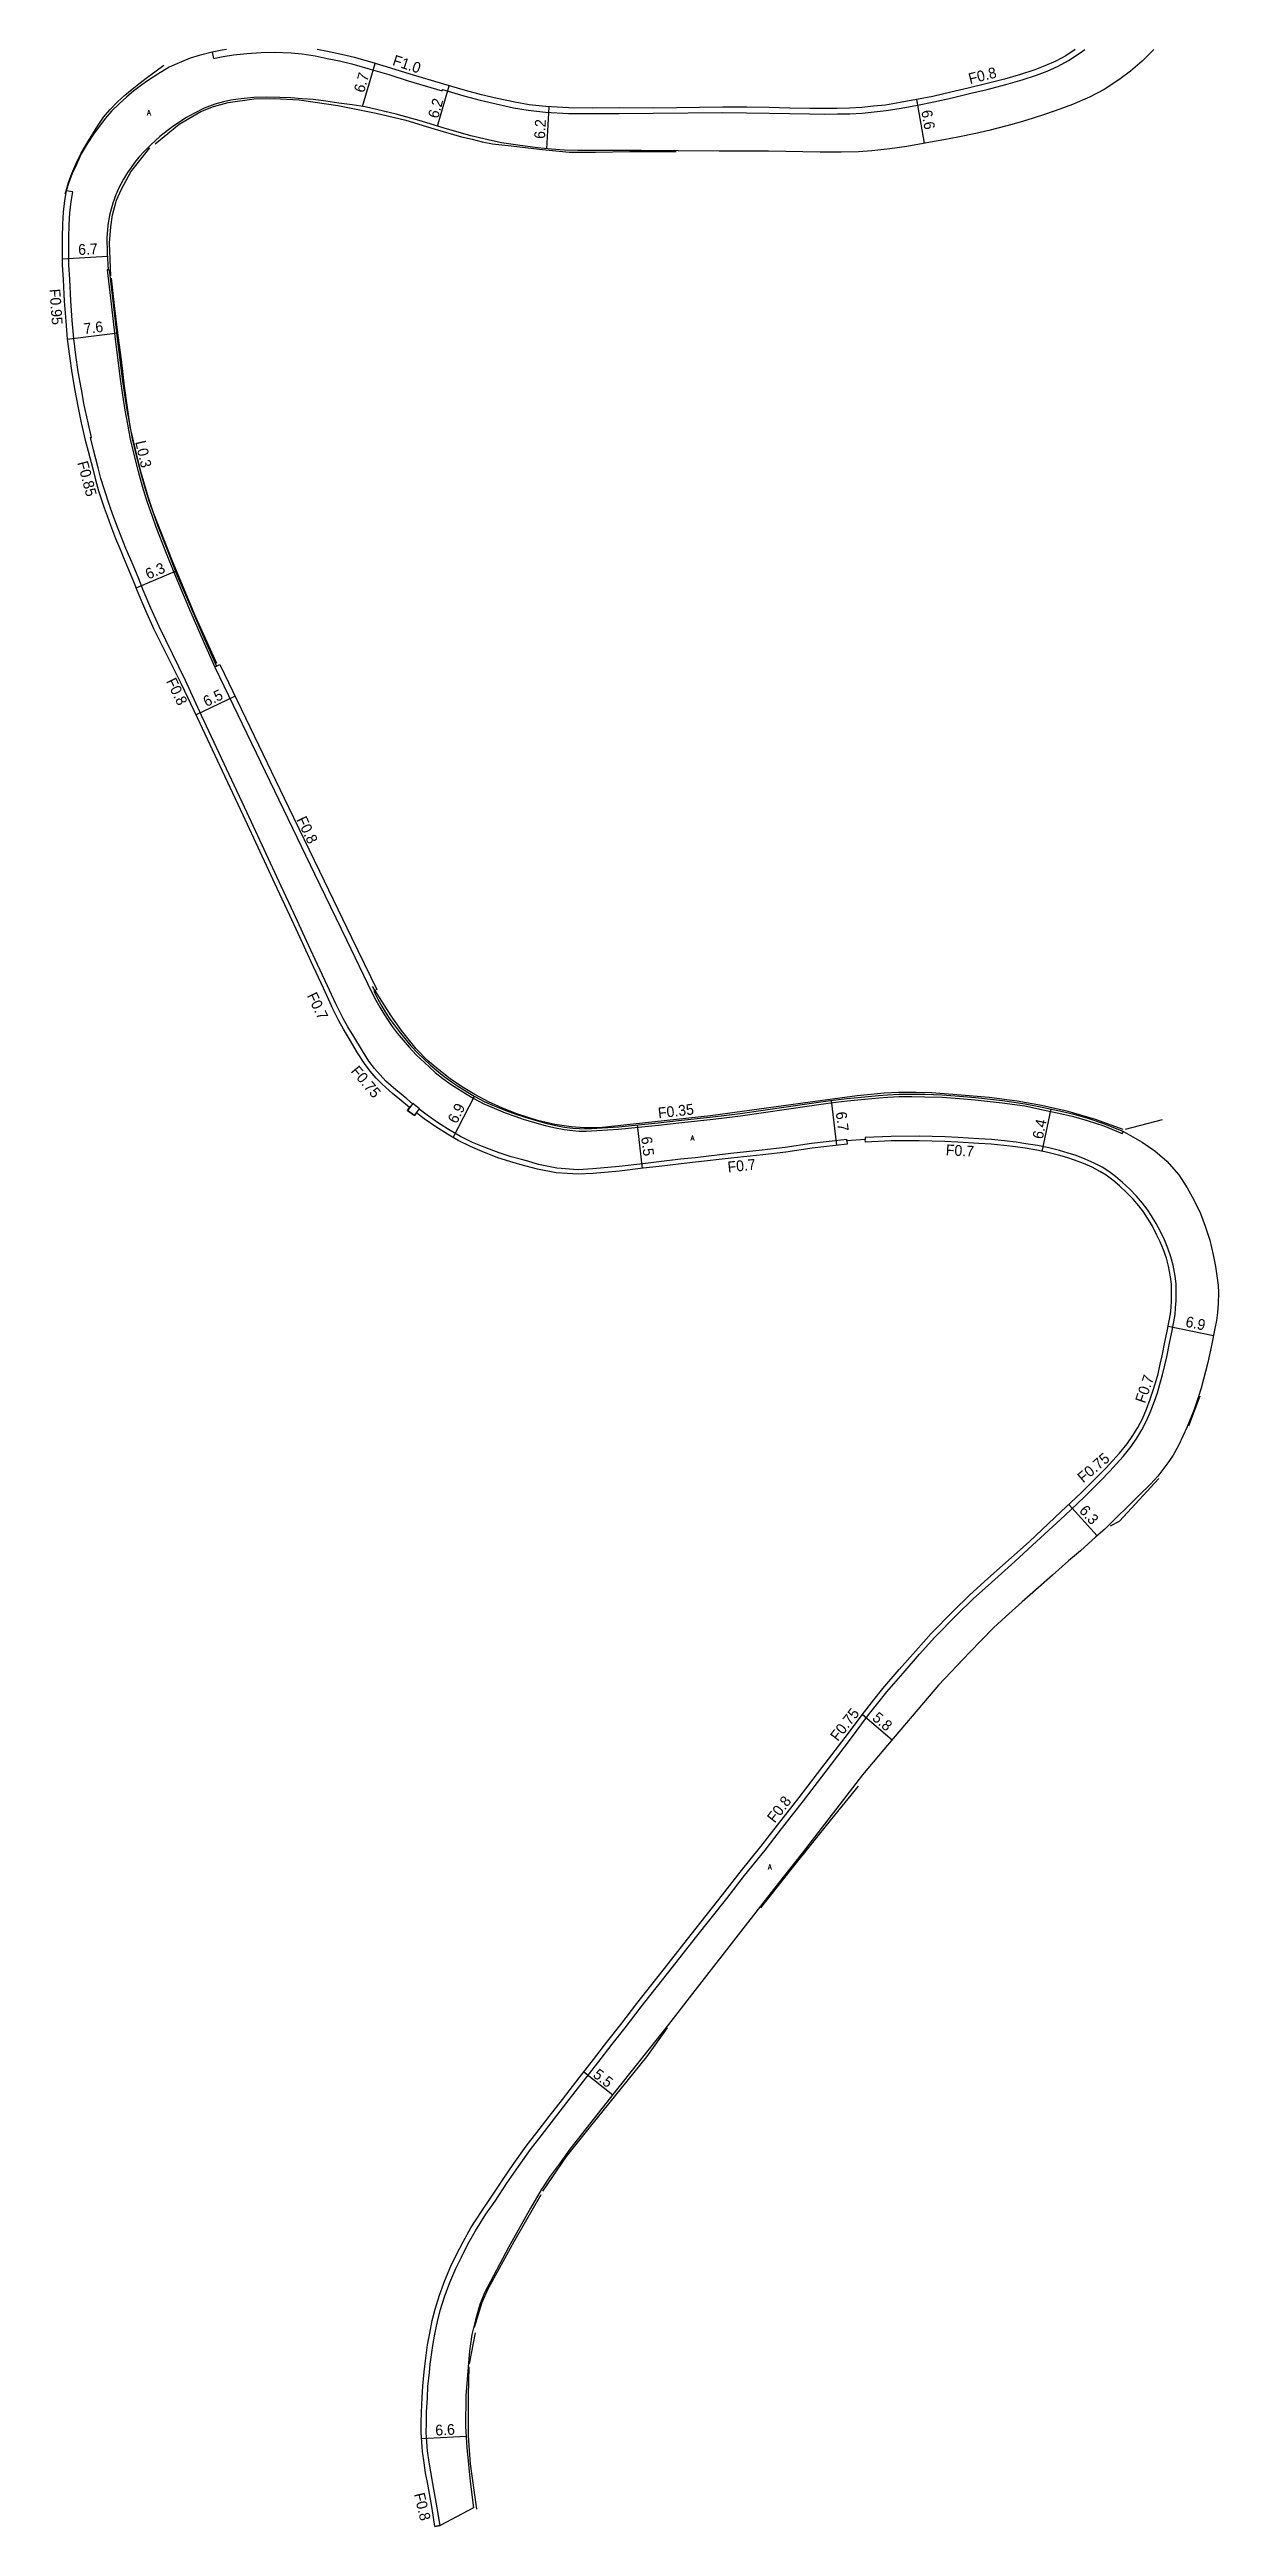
# Model space of a CAD drawing. Header units: metres. Extents: x -29069 to -12000, y -243240 to -120000.
# Drawn here: x -14012.8 to -13839.2, y -122167.8 to -121800 of the extents above; entities that cross this region are included whole.
import ezdxf

# ---------------------------------------------------------------- set-up
doc = ezdxf.new("R2010")
doc.units = ezdxf.units.M
doc.header["$LTSCALE"] = 2.5
for name, color, linetype in [('側溝・桝', 7, 'Continuous'), ('幅員', 7, 'Continuous'), ('歩道・分離帯・安全施設', 7, 'Continuous'), ('舗装', 7, 'Continuous'), ('道路', 7, 'Continuous')]:
    doc.layers.add(name, color=color, linetype=linetype)
doc.styles.get("Standard").update_dxf_attribs({"font": ''})
doc.styles.add('YOKO_DECO', font='txt.shx', dxfattribs={"bigfont": 'extfont.shx'})
doc.styles.get('Standard').set_extended_font_data('@MS PGothic')

msp = doc.modelspace()

# ---------------------------------------------------------------- texts
at = {"layer": '側溝・桝'}
for s, rotation, p in [('F1.0', 342, (-13961.99, -121802.28)), ('F0.8', 14, (-13876.12, -121805.14)), ('F0.95', 274, (-14012.83, -121835.59)), ('L0.3', 283, (-14000.1, -121858.26)), ('F0.85', 285, (-14008.7, -121861.34)), ('F0.8', 296, (-13995.54, -121893.79)), ('F0.8', 296, (-13976.18, -121914.34)), ('F0.7', 296, (-13974.64, -121940.48)), ('F0.75', 310.1177, (-13968.16, -121951.74)), ('F0.35', 6.5303, (-13922.37, -121958.71)), ('F0.7', 356.6865, (-13879.75, -121964.16)), ('F0.7', 6, (-13912.04, -121966.73)), ('F0.7', 70.9646, (-13850.13, -122001.11)), ('F0.75', 40.3224, (-13859.31, -122012.91)), ('F0.75', 52, (-13895.75, -122051.3)), ('F0.8', 52, (-13905.13, -122063.42)), ('F0.8', 283.4382, (-13958.71, -122162.98))]:
    msp.add_text(s, height=1.6, rotation=rotation, dxfattribs=at).set_placement(p)
at = {"layer": '幅員'}
for s, rotation, p in [('6.7', 74, (-13966.12, -121806.51)), ('6.2', 74, (-13955.12, -121810.33)), ('6.2', 87, (-13939.25, -121813.3)), ('6.6', 280, (-13883.37, -121809.12)), ('6.7', 3, (-14008.52, -121830.52)), ('7.6', 7, (-14007.65, -121842.26)), ('6.3', 23, (-13998.16, -121878.71)), ('6.5', 26, (-13989.51, -121897.64)), ('6.9', 63, (-13952.35, -121959.6)), ('6.7', 277, (-13896.06, -121957.81)), ('6.4', 78, (-13865.32, -121961.87)), ('6.5', 277, (-13924.96, -121961.5)), ('6.9', 348, (-13844.21, -121989.61)), ('6.3', 312, (-13860.01, -122017.02)), ('5.8', 320, (-13890.75, -122047.93)), ('5.5', 322, (-13932.23, -122100.94)), ('6.6', 3, (-13955.49, -122154.3))]:
    msp.add_text(s, height=1.6, rotation=rotation, dxfattribs=at).set_placement(p)
at = {"layer": '舗装', "style": 'YOKO_DECO'}
for p in [(-13998.34, -121809.77, 62.58), (-13917.63, -121962.01, 74.22), (-13906.14, -122070.21, 84.23)]:
    msp.add_text('A', height=0.75, dxfattribs=at).set_placement(p)

# ---------------------------------------------------------------- linework, layer by layer
at = {"layer": '側溝・桝'}
for points in [[(-13988.66, -121800.41), (-13988.47, -121801.34), (-13987.03, -121801.03), (-13985.5, -121800.79), (-13983.52, -121800.58), (-13981.38, -121800.45), (-13979.44, -121800.38), (-13976.91, -121800.49), (-13975.28, -121800.66), (-13973.38, -121800.93), (-13971.6, -121801.31), (-13969.73, -121801.7), (-13967.91, -121802.14), (-13965.2, -121802.9), (-13962.41, -121803.72), (-13959.57, -121804.64), (-13954.53, -121806.11), (-13954.48, -121805.95), (-13951.27, -121806.88), (-13948.87, -121807.51), (-13946.51, -121808.07), (-13943.89, -121808.65), (-13941.72, -121809.02), (-13939.16, -121809.31), (-13935.77, -121809.49), (-13932.16, -121809.51), (-13928.22, -121809.48), (-13923.17, -121809.46), (-13912.82, -121809.37), (-13909.29, -121809.39), (-13905.94, -121809.43), (-13902.9, -121809.51), (-13899.93, -121809.55), (-13897.79, -121809.58), (-13895.82, -121809.57), (-13893.98, -121809.54), (-13892.13, -121809.43), (-13890.36, -121809.25), (-13888.57, -121809.06), (-13886.35, -121808.69), (-13883.93, -121808.25), (-13881.49, -121807.76), (-13878.79, -121807.15), (-13876.2, -121806.54), (-13873.55, -121805.91), (-13870.79, -121805.19), (-13868.35, -121804.49), (-13866.23, -121803.79), (-13864.68, -121803.2), (-13863.01, -121802.45), (-13861.47, -121801.62), (-13859.74, -121800.5), (-13859.06, -121800)], [(-13958.9, -121956.52), (-13959.76, -121955.81), (-13960.62, -121955.1), (-13961.4, -121954.45), (-13962.85, -121953.17), (-13963.73, -121952.26), (-13964.58, -121951.29), (-13965.38, -121950.21), (-13966.36, -121948.69), (-13967.64, -121946.57), (-13968.5, -121945.11), (-13969.21, -121943.85), (-13970.29, -121941.7), (-13971.56, -121939.03), (-13973.39, -121935.11), (-13974.66, -121932.32), (-13976.54, -121928.25), (-13978.42, -121924.22), (-13983.48, -121913.36), (-13986.15, -121907.64), (-13990.24, -121898.88), (-13992.6, -121893.69), (-13996.53, -121885.67), (-13997.75, -121882.95), (-13998.89, -121880.28), (-13999.57, -121878.6), (-14000.42, -121876.54), (-14001.09, -121875), (-14001.47, -121874.09), (-14002.2, -121872.29), (-14002.99, -121870.29), (-14003.45, -121868.94), (-14003.86, -121867.81), (-14004.72, -121865.24), (-14005.18, -121863.7), (-14005.6, -121862.11), (-14006.29, -121859.45), (-14006.75, -121857.63), (-14006.6, -121857.6), (-14007.15, -121855.2), (-14007.66, -121852.78), (-14008.09, -121850.47), (-14008.55, -121847.87), (-14008.89, -121845.38), (-14009.2, -121842.89), (-14009.43, -121840.23), (-14009.64, -121837.31), (-14009.82, -121834.14), (-14009.94, -121831.95), (-14009.97, -121830.1), (-14009.97, -121827.94), (-14009.92, -121825.97), (-14009.82, -121824.25), (-14009.6, -121822.56), (-14009.38, -121821.14), (-14010.35, -121820.99)], [(-14004.11, -121832.69), (-14004.25, -121832.7), (-14003.68, -121837.77), (-14003.12, -121842.54), (-14002.32, -121848.94), (-14001.97, -121851.32), (-14001.63, -121853.55), (-14001.25, -121855.63), (-14000.82, -121857.84), (-14000.39, -121859.75), (-13999.66, -121862.67), (-13999.22, -121864.27), (-13998.9, -121865.31), (-13998.36, -121867.04), (-13997.58, -121869.31), (-13997.01, -121870.87), (-13995.61, -121874.51), (-13994.28, -121877.85), (-13992.16, -121882.82), (-13990.02, -121887.79), (-13988.27, -121891.69)], [(-13988.03, -121891.57), (-13988.27, -121891.69), (-13978.07, -121912.83), (-13973.46, -121922.37), (-13968.73, -121932.2), (-13964.96, -121940), (-13964.36, -121941.17), (-13963.76, -121942.21), (-13963.19, -121943.17), (-13962.54, -121944.17), (-13961.92, -121945.04), (-13961.17, -121946.03), (-13960.32, -121947.08), (-13959.4, -121948.14), (-13958.35, -121949.28), (-13956.45, -121951.05), (-13955.53, -121951.87), (-13954.41, -121952.76), (-13953.15, -121953.67), (-13952.39, -121954.17), (-13951.46, -121954.75), (-13949.91, -121955.72), (-13948.32, -121956.54), (-13947.15, -121957.05), (-13945.16, -121957.86), (-13943.71, -121958.4), (-13942.46, -121958.8), (-13940.79, -121959.31), (-13939.2, -121959.76), (-13937.94, -121960.06), (-13936.38, -121960.34), (-13935.12, -121960.51), (-13934.15, -121960.58), (-13933.11, -121960.59), (-13928.3, -121960.3), (-13922.38, -121959.7), (-13918.91, -121959.31), (-13914.28, -121958.83), (-13910.21, -121958.33), (-13899.95, -121956.83), (-13897.55, -121956.5), (-13896.03, -121956.31), (-13894.35, -121956.08), (-13892.77, -121955.93), (-13889.66, -121955.66), (-13888.33, -121955.55), (-13886.63, -121955.47), (-13884.77, -121955.44), (-13882.82, -121955.48), (-13880.27, -121955.56), (-13877.7, -121955.76), (-13875.35, -121955.96), (-13871.36, -121956.39), (-13867.99, -121956.86), (-13865.49, -121957.37), (-13862.47, -121958.01), (-13860.77, -121958.42), (-13858.73, -121959.02), (-13856.27, -121959.83), (-13853.5, -121960.97), (-13853.35, -121960.65)], [(-13894.41, -121962.04), (-13894.43, -121961.83), (-13899.64, -121962.43), (-13903.56, -121963.02), (-13906.97, -121963.43), (-13911.64, -121963.93), (-13916.94, -121964.55), (-13919.11, -121964.78), (-13922.34, -121965.17), (-13924.73, -121965.43), (-13928.23, -121965.83), (-13932.14, -121966.22), (-13934.31, -121966.32), (-13937.49, -121966.1), (-13940.19, -121965.56), (-13941.81, -121965.08), (-13942.75, -121964.82), (-13944.26, -121964.39), (-13946.02, -121963.82), (-13948.28, -121963), (-13950.02, -121962.27), (-13951.79, -121961.37), (-13953.34, -121960.48), (-13955.07, -121959.39), (-13956.75, -121958.21), (-13957.9, -121957.34)], [(-13955.58, -122167.78), (-13954.82, -122167.66), (-13955.25, -122165), (-13955.91, -122161.38), (-13956.2, -122159.68), (-13956.43, -122158.24), (-13956.67, -122156.55), (-13956.78, -122155.22), (-13956.86, -122153.84), (-13956.84, -122152.42), (-13956.82, -122150.82), (-13956.71, -122148.68), (-13956.62, -122146.99), (-13956.41, -122144.91), (-13956.27, -122143.68), (-13955.89, -122140.93), (-13955.58, -122139.22), (-13955.2, -122137.37), (-13954.79, -122135.71), (-13954.17, -122133.69), (-13953.38, -122131.55), (-13952.49, -122129.48), (-13951.66, -122127.77), (-13950.69, -122125.88), (-13949.55, -122123.86), (-13948, -122121.43), (-13946.66, -122119.48), (-13944.88, -122116.8), (-13943.19, -122114.35), (-13941.38, -122111.82), (-13939.81, -122109.8), (-13937.97, -122107.42), (-13936, -122104.85), (-13933.5, -122101.67), (-13931.37, -122098.92), (-13929.25, -122096.17), (-13927.32, -122093.73), (-13924.94, -122090.64), (-13920.29, -122084.75), (-13916.87, -122080.4), (-13912.24, -122074.52), (-13909.6, -122071.11), (-13906.55, -122067.35), (-13904.09, -122064.17), (-13900.85, -122060.04), (-13897.49, -122055.63), (-13894.03, -122051.08), (-13891.2, -122047.29), (-13889.8, -122045.54), (-13888.47, -122043.86), (-13886.05, -122041.06), (-13883.61, -122038.26), (-13881.32, -122035.72), (-13878.09, -122032.42), (-13875.63, -122030.03), (-13872.93, -122027.61), (-13869.47, -122024.5), (-13866.86, -122022.07), (-13862.04, -122017.65), (-13859.12, -122014.91), (-13856.73, -122012.53), (-13855.35, -122011.11), (-13853.4, -122008.93), (-13852.2, -122007.41), (-13851.35, -122006.17), (-13850.58, -122004.95), (-13849.89, -122003.59), (-13849.27, -122002.13), (-13848.71, -122000.67), (-13848.3, -121999.46), (-13847.91, -121998.17), (-13847.53, -121996.79), (-13847.19, -121995.35), (-13846.91, -121994.12), (-13846.5, -121992.08), (-13846.16, -121990.44), (-13845.86, -121988.91), (-13845.67, -121987.84), (-13845.59, -121986.83), (-13845.52, -121985.81), (-13845.49, -121984.62), (-13845.52, -121983.27), (-13845.66, -121982.14), (-13845.95, -121980.48), (-13846.28, -121979.25), (-13846.73, -121977.96), (-13847.26, -121976.74), (-13847.79, -121975.62), (-13848.49, -121974.29), (-13849.17, -121973.16), (-13849.82, -121972.19), (-13850.52, -121971.28), (-13851.4, -121970.25), (-13852.38, -121969.22), (-13853.48, -121968.2), (-13854.5, -121967.34), (-13855.52, -121966.58), (-13856.47, -121965.97), (-13857.66, -121965.35), (-13859.02, -121964.74), (-13860.35, -121964.24), (-13861.53, -121963.85), (-13862.81, -121963.49), (-13864.4, -121963.1), (-13866.1, -121962.75), (-13867.83, -121962.47), (-13869.27, -121962.23), (-13871.01, -121962.03), (-13872.91, -121961.84), (-13874.79, -121961.73), (-13877.89, -121961.56), (-13879.81, -121961.45), (-13883.65, -121961.36), (-13887.85, -121961.37), (-13891.7, -121961.54), (-13891.67, -121961.82)]]:
    msp.add_lwpolyline(points, dxfattribs=at)
msp.add_lwpolyline([(-13958.63, -121958.3), (-13957.85, -121957.27), (-13958.87, -121956.49), (-13959.66, -121957.52)], close=True, dxfattribs=at)
at = {"layer": '幅員'}
for points in [[(-13966.33, -121808.45), (-13964.46, -121802.07)], [(-13955.2, -121811.37), (-13953.47, -121805.38)], [(-13884.09, -121807.44), (-13882.92, -121813.91)], [(-13938.96, -121814.73), (-13938.61, -121808.51)], [(-14010.93, -121831.06), (-14004.21, -121830.7)], [(-14010.18, -121842.99), (-14002.67, -121842.06)], [(-13999.96, -121879.93), (-13994.12, -121877.44)], [(-13991.1, -121898.79), (-13985.28, -121895.99)], [(-13952.87, -121961.54), (-13949.73, -121955.43)], [(-13896.74, -121956.05), (-13895.96, -121962.7)], [(-13865.41, -121963.6), (-13864.08, -121957.31)], [(-13925.54, -121959.67), (-13924.8, -121966.13)], [(-13846.69, -121989.56), (-13839.95, -121990.94)], [(-13861.43, -122016.02), (-13857.24, -122020.67)], [(-13892.11, -122047.22), (-13887.69, -122050.98)], [(-13933.46, -122100.29), (-13929.17, -122103.67)], [(-13957.57, -122154.74), (-13950.94, -122154.36)]]:
    msp.add_lwpolyline(points, dxfattribs=at)
at = {"layer": '歩道・分離帯・安全施設'}
for points in [[(-14010.47, -121821.39), (-14010.36, -121820.99), (-14009.98, -121819.75), (-14009.5, -121818.42), (-14008.91, -121817.02), (-14008.17, -121815.48), (-14007.3, -121813.97), (-14006.41, -121812.51), (-14005.61, -121811.24), (-14004.79, -121810.05), (-14003.87, -121808.96), (-14002.74, -121807.75), (-14001.63, -121806.76), (-14000.54, -121805.86), (-13999.3, -121804.87), (-13998.26, -121804.08), (-13996.97, -121803.14), (-13995.86, -121802.33)], [(-13997.13, -121814.01), (-13995.8, -121812.89), (-13993.56, -121811.09), (-13990.33, -121809.18), (-13988.45, -121808.47), (-13986.29, -121807.86), (-13982.44, -121807.34), (-13979.44, -121807.28), (-13975.72, -121807.49), (-13973.39, -121807.8), (-13970, -121808.31), (-13964.3, -121809.43), (-13959.89, -121810.49), (-13955.53, -121811.8), (-13951.64, -121812.94), (-13950.03, -121813.31), (-13948.57, -121813.7), (-13947.01, -121814.02), (-13944.26, -121814.31), (-13939.59, -121814.85), (-13935.67, -121815.22), (-13931.76, -121815.24), (-13926.63, -121815.15), (-13919.78, -121815.14)], [(-14003.69, -121833.62), (-14003.9, -121828.76), (-14003.7, -121826.31), (-14003.45, -121824.54), (-14002.85, -121822.35), (-14002.14, -121820.71), (-14000.74, -121818.18), (-13997.9, -121814.6)], [(-14000.77, -121856.3), (-14001.7, -121849.97), (-14002.12, -121846.07), (-14002.62, -121842.44), (-14003.17, -121838.02), (-14003.59, -121833.95)], [(-13987.99, -121891.15), (-13991.08, -121884.29), (-13994.57, -121875.99), (-13997.37, -121868.78), (-13998.12, -121866.56), (-13999.17, -121862.98), (-13999.86, -121860.25), (-14000.63, -121856.79)], [(-13853.37, -121960.34), (-13857.47, -121958.88), (-13861.56, -121957.68), (-13865.48, -121956.79), (-13869.12, -121956.14), (-13873.29, -121955.59), (-13877.41, -121955.24), (-13881.83, -121954.9), (-13884.14, -121954.84), (-13886.73, -121954.84), (-13888.87, -121954.97), (-13892.88, -121955.37), (-13900.21, -121956.34), (-13914.64, -121958.34), (-13931.2, -121960.1), (-13933.37, -121960.13), (-13935.34, -121959.98), (-13937.79, -121959.6), (-13940.36, -121959), (-13943.4, -121958.03), (-13945.56, -121957.19), (-13947.61, -121956.26), (-13949.65, -121955.17), (-13951.64, -121953.99), (-13953.3, -121952.82), (-13955.02, -121951.5), (-13956.67, -121950.09), (-13958.37, -121948.39), (-13960.56, -121945.65), (-13962.08, -121943.48), (-13964.84, -121939.11)], [(-13847.59, -121958.91), (-13853.07, -121960.36)], [(-13843.61, -122004.34), (-13841.93, -121999.9)], [(-13855.27, -122019.19), (-13853.9, -122018.5), (-13848.1, -122012.16)], [(-13907.16, -122075.92), (-13902.66, -122070.22), (-13896.63, -122062.71), (-13892.7, -122057.85)], [(-13939.58, -122118), (-13936.06, -122112.85), (-13932.47, -122108.4), (-13924.1, -122098.03), (-13921.04, -122093.73)], [(-13949.71, -122138.18), (-13948.57, -122134.49), (-13947.61, -122132.41), (-13943.81, -122125.45), (-13939.81, -122118.49)], [(-13950.44, -122143.62), (-13949.56, -122139.01)], [(-13949.35, -122165.23), (-13950.29, -122158.47), (-13950.59, -122154.37), (-13950.59, -122148.34), (-13950.48, -122144.06)]]:
    msp.add_lwpolyline(points, dxfattribs=at)
at = {"layer": '道路'}
for points in [[(-13986.55, -121800), (-13987.2, -121800.1), (-13988.66, -121800.41), (-13990.57, -121800.89), (-13991.93, -121801.3), (-13993.56, -121801.95), (-13995.07, -121802.64), (-13996.74, -121803.64), (-13998.11, -121804.53), (-13999.09, -121805.22), (-14000.32, -121806.12), (-14001.38, -121807.05), (-14002.44, -121808.01), (-14003.61, -121809.16), (-14004.54, -121810.25), (-14005.41, -121811.36), (-14006.28, -121812.58), (-14007.25, -121814), (-14008.1, -121815.51), (-14008.82, -121817.06), (-14009.46, -121818.43), (-14009.97, -121819.75), (-14010.35, -121820.99), (-14010.57, -121822.42), (-14010.8, -121824.16), (-14010.9, -121825.93), (-14010.95, -121827.93), (-14010.95, -121830.1), (-14010.92, -121831.99), (-14010.8, -121834.19), (-14010.62, -121837.38), (-14010.4, -121840.31), (-14010.18, -121842.99), (-14009.86, -121845.51), (-14009.52, -121848.02), (-14009.05, -121850.64), (-14008.61, -121852.97), (-14008.1, -121855.41), (-14007.51, -121857.98), (-14007.1, -121859.65), (-14006.41, -121862.26), (-14006, -121863.89), (-14005.52, -121865.5), (-14004.68, -121868.06), (-14004.28, -121869.24), (-14003.77, -121870.6), (-14003.01, -121872.59), (-14002.25, -121874.45), (-14001.86, -121875.34), (-14001.22, -121876.85), (-14000.34, -121879), (-13999.68, -121880.61), (-13998.55, -121883.28), (-13997.31, -121886.05), (-13993.31, -121894.06), (-13990.91, -121899.19), (-13986.77, -121907.94), (-13984.1, -121913.65), (-13979.04, -121924.51), (-13977.16, -121928.54), (-13975.29, -121932.61), (-13974.01, -121935.39), (-13972.18, -121939.32), (-13970.95, -121942.03)], [(-13848.84, -121800), (-13850.56, -121801.73), (-13852.27, -121803.19), (-13854.04, -121804.52), (-13856.21, -121805.94), (-13858.39, -121807.05), (-13860.91, -121808.16), (-13862.8, -121808.87), (-13864.9, -121809.59), (-13866.88, -121810.23), (-13868.68, -121810.79), (-13870.64, -121811.34), (-13873.32, -121812.02), (-13875.24, -121812.45), (-13877.91, -121812.99), (-13880.02, -121813.41), (-13881.97, -121813.74), (-13885.5, -121814.38), (-13888.04, -121814.75), (-13890.69, -121815.06), (-13892.67, -121815.17), (-13895.23, -121815.26), (-13898.38, -121815.22), (-13906.05, -121815.1), (-13910.69, -121815.07), (-13913.39, -121815.07), (-13919.46, -121815.05), (-13924.94, -121814.97), (-13930.33, -121814.97), (-13934.35, -121814.98), (-13936.32, -121814.92), (-13938.27, -121814.8), (-13940.36, -121814.6), (-13943.25, -121814.2), (-13945.7, -121813.83), (-13947.7, -121813.4), (-13950.27, -121812.81), (-13954.22, -121811.68), (-13957.59, -121810.64), (-13961.33, -121809.59), (-13965.92, -121808.51), (-13967.86, -121808.22), (-13969.84, -121807.96), (-13971.77, -121807.69), (-13972.86, -121807.51), (-13973.66, -121807.42), (-13975.28, -121807.3), (-13977.04, -121807.17), (-13978.62, -121807.11), (-13980.59, -121807.06), (-13982.5, -121807.11), (-13984.43, -121807.3), (-13985.87, -121807.53), (-13986.99, -121807.76), (-13988.29, -121808.12), (-13989.84, -121808.7), (-13991.41, -121809.49), (-13992.46, -121810.1), (-13993.18, -121810.55), (-13994.71, -121811.6), (-13995.77, -121812.41), (-13996.42, -121812.91), (-13997.79, -121814.15), (-13998.71, -121815.07), (-13999.55, -121815.98), (-14000.15, -121816.7), (-14000.7, -121817.5), (-14001.25, -121818.28), (-14001.82, -121819.25), (-14002.56, -121820.62), (-14002.99, -121821.58), (-14003.43, -121822.8), (-14003.91, -121824.57), (-14004.17, -121826.11), (-14004.33, -121827.98), (-14004.24, -121830.25), (-14004.11, -121832.69), (-14003.94, -121832.67)], [(-13860.49, -121800), (-13861.89, -121800.91), (-13863.38, -121801.71), (-13865, -121802.44), (-13866.5, -121803.01), (-13868.6, -121803.7), (-13871.01, -121804.4), (-13873.75, -121805.11), (-13876.39, -121805.73), (-13878.97, -121806.34), (-13881.66, -121806.95), (-13884.09, -121807.44), (-13886.49, -121807.88), (-13888.68, -121808.24), (-13890.44, -121808.43), (-13892.2, -121808.61), (-13894.01, -121808.72), (-13895.83, -121808.74), (-13897.78, -121808.75), (-13899.92, -121808.73), (-13902.89, -121808.69), (-13905.93, -121808.61), (-13909.28, -121808.56), (-13912.82, -121808.54), (-13923.19, -121808.69), (-13928.23, -121808.65), (-13932.16, -121808.69), (-13935.74, -121808.67), (-13939.09, -121808.48), (-13941.61, -121808.2), (-13943.72, -121807.8), (-13946.32, -121807.27), (-13948.67, -121806.71), (-13951.05, -121806.08), (-13954.25, -121805.15), (-13959.27, -121803.68), (-13962.11, -121802.75), (-13964.92, -121801.94), (-13967.55, -121801.2), (-13969.45, -121800.73), (-13971.54, -121800.31), (-13973.09, -121800)], [(-14003.94, -121832.67), (-14003.37, -121837.74), (-14002.82, -121842.5), (-14002.01, -121848.9), (-14001.66, -121851.28), (-14001.33, -121853.5), (-14000.95, -121855.57), (-14000.52, -121857.78), (-14000.09, -121859.68), (-13999.36, -121862.59), (-13998.92, -121864.18), (-13998.61, -121865.22), (-13998.07, -121866.94), (-13997.29, -121869.21), (-13996.72, -121870.76), (-13995.32, -121874.4), (-13994, -121877.74), (-13991.88, -121882.7), (-13989.74, -121887.67), (-13988.03, -121891.57), (-13987.53, -121891.33), (-13977.32, -121912.47), (-13972.71, -121922.01), (-13967.98, -121931.84), (-13964.2, -121939.57), (-13964.66, -121939.83)], [(-13964.66, -121939.83), (-13964.05, -121941), (-13963.46, -121942.04), (-13962.9, -121942.99), (-13962.26, -121943.97), (-13961.64, -121944.83), (-13960.9, -121945.82), (-13960.06, -121946.86), (-13959.14, -121947.91), (-13958.1, -121949.04), (-13956.22, -121950.8), (-13955.31, -121951.61), (-13954.2, -121952.49), (-13952.96, -121953.38), (-13952.21, -121953.87), (-13951.28, -121954.46), (-13949.74, -121955.42), (-13948.17, -121956.23), (-13947.02, -121956.73), (-13945.03, -121957.54), (-13943.58, -121958.08), (-13942.33, -121958.47), (-13940.7, -121958.97), (-13939.11, -121959.43), (-13937.87, -121959.72), (-13936.33, -121960), (-13935.09, -121960.16), (-13934.13, -121960.23), (-13933.12, -121960.24), (-13928.33, -121959.96), (-13922.42, -121959.35), (-13918.95, -121958.96), (-13914.32, -121958.48), (-13910.26, -121957.99), (-13900, -121956.48), (-13897.59, -121956.15), (-13896.07, -121955.97), (-13894.39, -121955.74), (-13892.8, -121955.58), (-13889.69, -121955.31), (-13888.35, -121955.2), (-13886.64, -121955.13), (-13884.77, -121955.1), (-13882.82, -121955.13), (-13880.25, -121955.21), (-13877.67, -121955.42), (-13875.32, -121955.62), (-13871.31, -121956.05), (-13867.93, -121956.52), (-13865.42, -121957.03), (-13862.39, -121957.67), (-13860.68, -121958.08), (-13858.62, -121958.69), (-13856.15, -121959.51), (-13853.35, -121960.65)], [(-13891.67, -121961.82), (-13894.41, -121962.04), (-13894.35, -121962.51), (-13899.56, -121963.12), (-13903.47, -121963.71), (-13906.89, -121964.11), (-13911.57, -121964.61), (-13916.87, -121965.23), (-13919.03, -121965.47), (-13922.26, -121965.85), (-13924.65, -121966.12), (-13928.15, -121966.52), (-13932.09, -121966.91), (-13934.32, -121967.01), (-13937.58, -121966.78), (-13940.34, -121966.23), (-13942.02, -121965.81), (-13942.96, -121965.54), (-13944.48, -121965.11), (-13946.25, -121964.54), (-13948.55, -121963.64), (-13950.32, -121962.9), (-13952.12, -121961.97), (-13953.7, -121961.07), (-13955.45, -121959.97), (-13957.16, -121958.77), (-13958.32, -121957.89), (-13958.63, -121958.3), (-13959.66, -121957.52), (-13959.35, -121957.11), (-13961.09, -121955.67), (-13961.88, -121955.01), (-13963.44, -121953.63), (-13964.32, -121952.72), (-13965.21, -121951.67), (-13966.04, -121950.58), (-13967.07, -121948.99), (-13968.28, -121946.95), (-13969.14, -121945.48), (-13969.87, -121944.2), (-13970.95, -121942.03)], [(-13853.35, -121960.65), (-13850.53, -121962.22), (-13848.68, -121963.51), (-13846.91, -121965.05), (-13845.11, -121967.11), (-13843.88, -121969.03), (-13842.87, -121970.78), (-13841.91, -121972.85), (-13841.19, -121974.71), (-13840.52, -121976.77), (-13839.99, -121978.98), (-13839.64, -121980.71), (-13839.29, -121983.46), (-13839.22, -121984.61), (-13839.25, -121986.2), (-13839.38, -121987.53), (-13839.51, -121988.7), (-13839.74, -121989.88), (-13840.25, -121992.41), (-13840.8, -121994.93), (-13841.81, -121998.75), (-13842.25, -122000.16), (-13842.85, -122001.92), (-13843.85, -122004.5), (-13845.16, -122007.28), (-13845.94, -122008.72), (-13846.58, -122009.65), (-13847.32, -122010.66), (-13848.25, -122011.85), (-13849.32, -122013.01), (-13851.02, -122014.67), (-13856.12, -122019.71), (-13857.43, -122020.84), (-13859.73, -122022.91), (-13861.5, -122024.42), (-13863.86, -122026.51), (-13866.78, -122029.08), (-13868.39, -122030.5), (-13870.87, -122032.73), (-13872.63, -122034.37), (-13876.19, -122038), (-13880.79, -122042.88), (-13888.9, -122052.4), (-13892.07, -122056.2), (-13901.06, -122067.81), (-13904.63, -122072.3), (-13907.58, -122076.11)], [(-13853.9, -122008.4), (-13852.76, -122007.01), (-13851.93, -122005.79), (-13851.18, -122004.61), (-13850.51, -122003.3), (-13849.91, -122001.88), (-13849.36, -122000.41), (-13848.97, -121999.21), (-13848.57, -121997.97), (-13848.2, -121996.62), (-13847.87, -121995.2), (-13847.59, -121993.97), (-13847.18, -121991.94), (-13846.83, -121990.3), (-13846.54, -121988.78), (-13846.36, -121987.75), (-13846.27, -121986.78), (-13846.21, -121985.78), (-13846.18, -121984.62), (-13846.21, -121983.32), (-13846.34, -121982.24), (-13846.62, -121980.63), (-13846.94, -121979.46), (-13847.37, -121978.21), (-13847.88, -121977.03), (-13848.41, -121975.93), (-13849.09, -121974.63), (-13849.75, -121973.53), (-13850.38, -121972.59), (-13851.06, -121971.71), (-13851.91, -121970.71), (-13852.86, -121969.72), (-13853.94, -121968.72), (-13854.93, -121967.88), (-13855.92, -121967.15), (-13856.82, -121966.57), (-13857.97, -121965.97), (-13859.28, -121965.38), (-13860.58, -121964.89), (-13861.73, -121964.51), (-13862.99, -121964.16), (-13864.56, -121963.77), (-13866.22, -121963.43), (-13867.94, -121963.15), (-13869.36, -121962.92), (-13871.08, -121962.72), (-13872.97, -121962.52), (-13874.82, -121962.42), (-13877.91, -121962.25), (-13879.85, -121962.14), (-13883.66, -121962.05), (-13887.83, -121962.06), (-13891.63, -121962.23), (-13891.67, -121961.82)], [(-13891.81, -122046.81), (-13890.4, -122045.06), (-13889.06, -122043.36), (-13886.63, -122040.56), (-13884.18, -122037.75), (-13881.88, -122035.19), (-13878.63, -122031.87), (-13876.16, -122029.47), (-13873.45, -122027.04), (-13869.98, -122023.93), (-13867.35, -122021.58), (-13862.57, -122017.09), (-13859.65, -122014.35), (-13857.28, -122011.99), (-13855.9, -122010.57), (-13853.9, -122008.4)], [(-13938.61, -122106.92), (-13936.64, -122104.36), (-13934.14, -122101.17), (-13932.01, -122098.43), (-13929.89, -122095.68), (-13927.96, -122093.23), (-13925.58, -122090.14), (-13920.94, -122084.24), (-13917.52, -122079.89), (-13912.89, -122074), (-13910.24, -122070.61), (-13907.19, -122066.84), (-13904.73, -122063.67), (-13901.49, -122059.54), (-13898.13, -122055.14), (-13894.65, -122050.62), (-13891.81, -122046.81)], [(-13907.58, -122076.11), (-13909.84, -122079.04), (-13916.99, -122088.18), (-13919.85, -122091.9)], [(-13919.85, -122091.9), (-13921.22, -122093.69), (-13928.41, -122102.72), (-13933.17, -122108.74), (-13935.55, -122111.77), (-13936.98, -122113.77), (-13938.47, -122115.79), (-13939.79, -122117.79), (-13941.38, -122120.51), (-13944.59, -122126.26), (-13948.21, -122133.09), (-13948.93, -122134.84), (-13949.58, -122137.12), (-13950.09, -122139.26), (-13950.45, -122141.68), (-13950.99, -122148.4), (-13951.02, -122152.93), (-13950.84, -122156.05), (-13950.35, -122161.11), (-13949.87, -122165.03)], [(-13955.58, -122167.78), (-13956.01, -122165.13), (-13956.66, -122161.52), (-13956.96, -122159.8), (-13957.18, -122158.35), (-13957.43, -122156.63), (-13957.55, -122155.27), (-13957.62, -122153.85), (-13957.61, -122152.41), (-13957.58, -122150.8), (-13957.48, -122148.64), (-13957.38, -122146.93), (-13957.17, -122144.83), (-13957.03, -122143.59), (-13956.67, -122140.79), (-13956.36, -122139.07), (-13955.97, -122137.2), (-13955.56, -122135.5), (-13954.92, -122133.44), (-13954.12, -122131.26), (-13953.22, -122129.15), (-13952.37, -122127.41), (-13951.39, -122125.51), (-13950.23, -122123.45), (-13948.67, -122121), (-13947.33, -122119.02), (-13945.55, -122116.34), (-13943.85, -122113.89), (-13942.03, -122111.33), (-13940.45, -122109.3), (-13938.61, -122106.92)], [(-13949.87, -122165.03), (-13954.82, -122167.66), (-13955.58, -122167.78)]]:
    msp.add_lwpolyline(points, dxfattribs=at)

msp.set_redraw_order([(e.dxf.handle, doc.entitydb.next_handle()) for e in msp.query("TEXT MTEXT ATTDEF DIMENSION ARC_DIMENSION")])  # texts and dimensions are drawn at this point

doc.saveas('drawing.dxf')
